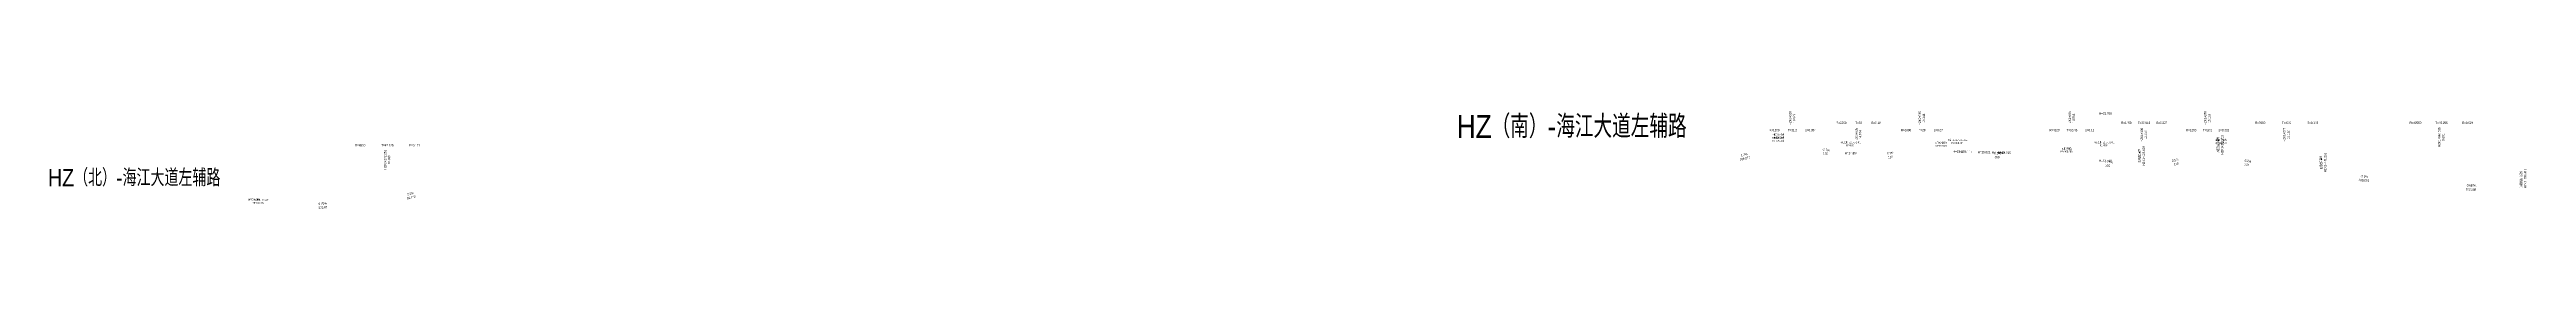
# Model space of a CAD drawing. Extents: x 0 to 558779, y 0 to 2762081.
# Drawn here: x 532586 to 536883, y 2756575 to 2756744 of the extents above; entities that cross this region are included whole.
import ezdxf
from ezdxf.enums import TextEntityAlignment as Align

# ---------------------------------------------------------------- set-up
doc = ezdxf.new("R2010")
doc.units = 0
doc.header["$LTSCALE"] = 20
doc.linetypes.add('HIDDEN', pattern=[0.375, 0.25, -0.125])
for name, color, linetype in [('CtrlPt', 7, 'Continuous'), ('ZdmBz-HZ（北）-海江大道左辅路', 3, 'Continuous'), ('ZdmBz-HZ（南）-海江大道左辅路', 3, 'Continuous'), ('ZdsjName', 7, 'Continuous')]:
    doc.layers.add(name, color=color, linetype=linetype)
doc.styles.get("Standard").update_dxf_attribs({"font": 'fsdb_e.shx', "width": 0.7, "bigfont": 'hzdx.shx'})

msp = doc.modelspace()

# ---------------------------------------------------------------- texts
at = {"layer": 'CtrlPt', "color": 3, "width": 0.75}
for s, p in [('K0+495.362', (535584.739, 2756700.386)), ('K0+495.362', (535584.739, 2756695.386)), ('K0+620', (535709.377, 2756687.386)), ('K0+777.661', (535867.038, 2756686.386)), ('K0+806.344', (535895.721, 2756691.386)), ('K0+995.358', (536084.735, 2756676.386)), ('K1+060', (536149.377, 2756687.386)), ('K1+262.713', (536352.09, 2756691.386)), ('K0+048.381', (532948.463, 2756587.341))]:
    msp.add_text(s, height=3, dxfattribs=at).set_placement(p, align=Align.TOP_CENTER)
for s, p in [('H匝道分流鼻端', (535584.739, 2756701.586)), ('H匝道分流鼻端', (535584.739, 2756696.586)), ('下穿E匝道，22.3-5-2-0.2', (535709.377, 2756688.586)), ('G匝道合流鼻端', (535867.038, 2756687.586)), ('下穿TB，23-5-2.3-0.2', (535895.721, 2756692.586)), ('I匝道分流鼻端', (536084.735, 2756677.586)), ('下穿B匝道，22.3-5-2-0.2', (536149.377, 2756688.586)), ('A匝道合流鼻端', (536352.09, 2756692.586)), ('顺海江主路横坡，1%上坡', (532948.463, 2756588.541))]:
    msp.add_text(s, height=3, dxfattribs=at).set_placement(p, align=Align.BOTTOM_CENTER)
at = {"layer": 'ZdmBz-HZ（北）-海江大道左辅路', "linetype": 'HIDDEN', "width": 0.75001}
for s, p in [('R=6500', (533125.208, 2756685.951)), ('T=47.125', (533172.333, 2756685.951)), ('E=0.171', (533219.458, 2756685.951))]:
    msp.add_text(s, height=4, dxfattribs=at).set_placement(p, align=Align.MIDDLE_CENTER)
msp.add_text('HZK0+272.251', height=4, rotation=90, dxfattribs=at).set_placement((533171.533, 2756660.851), align=Align.BOTTOM_CENTER)
msp.add_text('10.938', height=4, rotation=90, dxfattribs=at).set_placement((533173.133, 2756660.851), align=Align.TOP_CENTER)
at = {"layer": 'ZdmBz-HZ（北）-海江大道左辅路', "width": 0.75001}
for s, rotation, p in [('0.75%', 4.289152, (533060.338, 2756581.334)), ('2.2%', 12.407419, (533213.047, 2756598.707))]:
    msp.add_text(s, height=4, rotation=rotation, dxfattribs=at).set_placement(p, align=Align.BOTTOM_CENTER)
for s, rotation, p in [('223.87', 4.289152, (533060.458, 2756579.738)), ('81.772', 12.407419, (533213.391, 2756597.145))]:
    msp.add_text(s, height=4, rotation=rotation, dxfattribs=at).set_placement(p, align=Align.TOP_CENTER)
at = {"layer": 'ZdmBz-HZ（南）-海江大道左辅路', "linetype": 'HIDDEN', "width": 0.75001}
for s, p in [('HZK0+520', (535608.577, 2756733.186)), ('HZK0+745', (535833.577, 2756733.186)), ('HZK1+005', (536093.577, 2756733.186)), ('HZK1+240', (536328.577, 2756733.186)), ('HZK0+635', (535723.577, 2756704.186)), ('HZK1+130', (536218.577, 2756704.186)), ('HZK1+377', (536465.577, 2756704.186)), ('HZK1+646.015', (536734.592, 2756699.986))]:
    msp.add_text(s, height=4, rotation=90, dxfattribs=at).set_placement(p, align=Align.BOTTOM_CENTER)
at = {"layer": 'ZdmBz-HZ（南）-海江大道左辅路', "width": 0.75001}
for s, p in [('H=21.760', (536152.431, 2756741.286)), ('H=14.854', (535711.26, 2756672.225)), ('H=15.150', (535898.887, 2756675.19)), ('H=15.117', (535909.974, 2756674.857)), ('H=15.022', (535941.821, 2756673.902)), ('H=14.949', (535966.064, 2756673.175)), ('H=14.915', (535977.326, 2756672.837)), ('H=13.548', (536152.431, 2756659.166))]:
    msp.add_text(s, height=4, dxfattribs=at).set_placement(p, align=Align.MIDDLE_CENTER)
at = {"layer": 'ZdmBz-HZ（南）-海江大道左辅路', "linetype": 'HIDDEN', "width": 0.75001}
for s, p in [('R=1600', (535578.177, 2756712.286)), ('T=31.2', (535609.377, 2756712.286)), ('E=0.304', (535640.577, 2756712.286)), ('R=2500', (535694.377, 2756725.086)), ('T=30', (535724.377, 2756725.086)), ('E=0.18', (535754.377, 2756725.086)), ('R=5600', (535806.377, 2756712.286)), ('T=28', (535834.377, 2756712.286)), ('E=0.07', (535862.377, 2756712.286)), ('R=4200', (536063.927, 2756712.286)), ('T=30.45', (536094.377, 2756712.286)), ('E=0.11', (536124.827, 2756712.286)), ('R=1450', (536188.564, 2756725.086)), ('T=30.813', (536219.377, 2756725.086)), ('E=0.327', (536250.189, 2756725.086)), ('R=1200', (536301.177, 2756712.286)), ('T=28.2', (536329.377, 2756712.286)), ('E=0.331', (536357.577, 2756712.286)), ('R=7000', (536420.877, 2756725.086)), ('T=45.5', (536466.377, 2756725.086)), ('E=0.148', (536511.877, 2756725.086)), ('R=42550', (536690.097, 2756725.086)), ('T=45.295', (536735.392, 2756725.086)), ('E=0.024', (536780.687, 2756725.086))]:
    msp.add_text(s, height=4, dxfattribs=at).set_placement(p, align=Align.MIDDLE_CENTER)
for s, p in [('16.529', (535610.177, 2756733.186)), ('14.574', (535725.177, 2756704.186)), ('15.344', (535835.177, 2756733.186)), ('14.564', (536095.177, 2756733.186)), ('12.376', (536220.177, 2756704.186)), ('15.126', (536330.177, 2756733.186)), ('12.112', (536467.177, 2756704.186)), ('9.691', (536736.192, 2756699.986))]:
    msp.add_text(s, height=4, rotation=90, dxfattribs=at).set_placement(p, align=Align.TOP_CENTER)
at = {"layer": 'ZdmBz-HZ（南）-海江大道左辅路', "width": 0.75001}
for s, rotation, p in [('HZK1+262.713', 90, (536352.89, 2756686.954)), ('165.977', 12.407419, (535526.56, 2756664.937)), ('115', 350.351955, (535666.743, 2756673.412)), ('110', 4.004173, (535779.433, 2756667.477)), ('260', 358.281642, (535964.353, 2756667.426)), ('HZK1+126.693', 90, (536216.87, 2756667.638)), ('110', 14.036243, (536274.571, 2756655.424)), ('137', 347.592581, (536397.705, 2756654.099)), ('HZK1+441.291', 90, (536531.468, 2756656.024)), ('125', 350.073754, (536156.739, 2756652.6)), ('269.015', 354.857235, (536600.813, 2756626.908)), ('102.286', 356.069403, (536786.48, 2756611.287)), ('HZK1+788.415', 90, (536878.592, 2756628.221))]:
    msp.add_text(s, height=4, rotation=rotation, dxfattribs=at).set_placement(p, align=Align.TOP_CENTER)
for s, rotation, p in [('2.2%', 12.407419, (535526.217, 2756666.499)), ('-1.7%', 350.351955, (535667.011, 2756674.989)), ('0.7%', 4.004173, (535779.321, 2756669.073)), ('-0.3%', 358.281642, (535964.401, 2756669.025)), ('-1.75%', 350.073754, (536157.015, 2756654.176)), ('主路进口鼻端', 90, (536215.27, 2756667.638)), ('2.5%', 14.036243, (536274.183, 2756656.977)), ('A匝道合流鼻端', 90, (536351.29, 2756686.954)), ('-2.2%', 347.592581, (536398.049, 2756655.662)), ('主路进口鼻端', 90, (536529.868, 2756656.024)), ('-0.9%', 354.857235, (536600.956, 2756628.502)), ('-0.687%', 356.069403, (536786.589, 2756612.883)), ('滨湖北路（规划）', 90, (536876.992, 2756628.221))]:
    msp.add_text(s, height=4, rotation=rotation, dxfattribs=at).set_placement(p, align=Align.BOTTOM_CENTER)
at = {"layer": 'ZdsjName', "color": 3, "width": 0.85}
for s, height, p in [('HZ（南）-海江大道左辅路', 40, (535425.9, 2756718.686)), ('HZ（北）-海江大道左辅路', 30, (532882.582, 2756629.551))]:
    msp.add_text(s, height=height, dxfattribs=at).set_placement(p, align=Align.MIDDLE_RIGHT)

doc.saveas('drawing.dxf')
